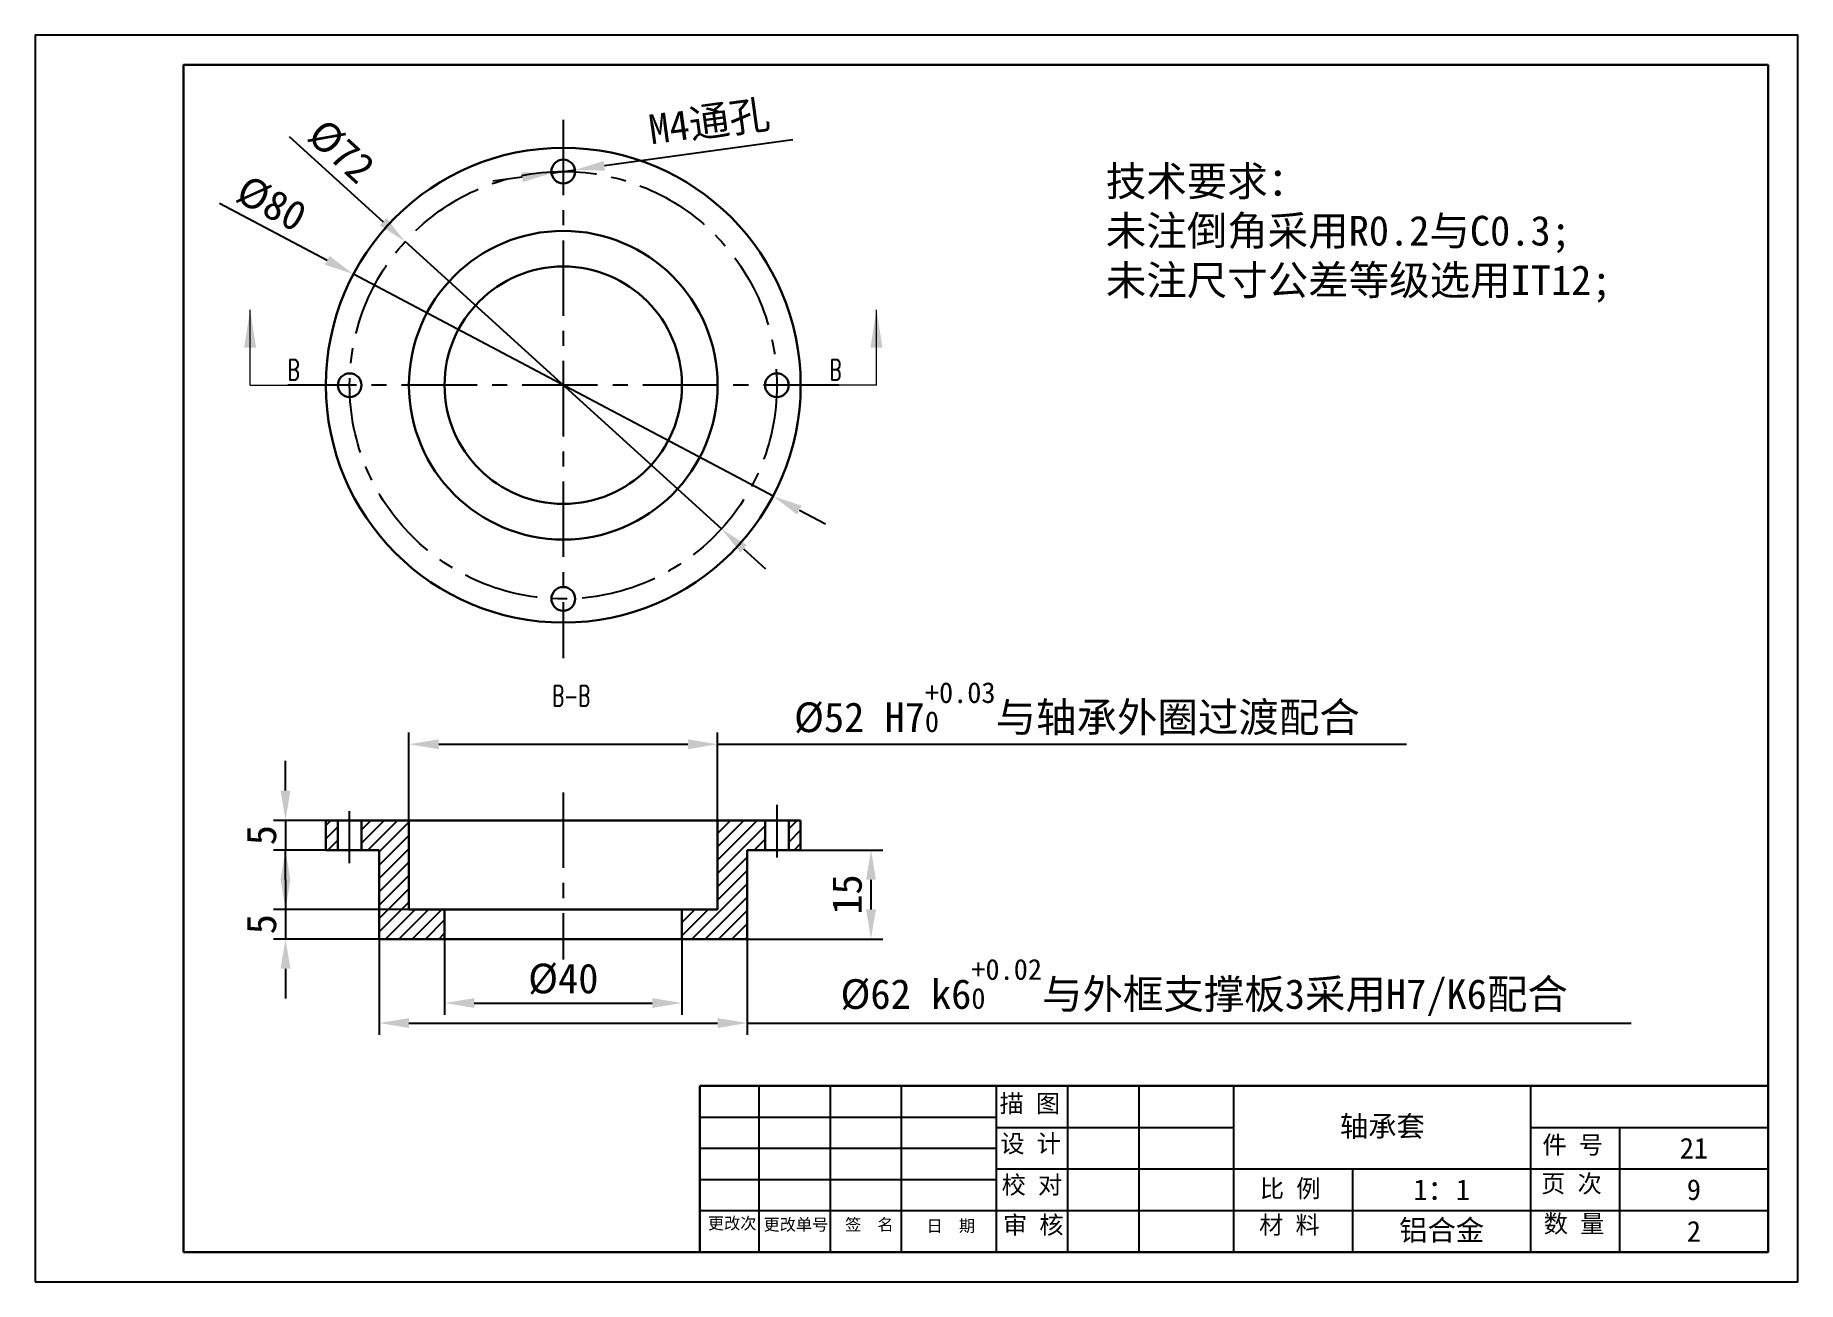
# Model space of a CAD drawing. Header units: millimetres. Extents: x -473 to 6267, y 319 to 3284.
# Drawn here: x 4183.8 to 4480.8, y 1104.2 to 1314.2 of the extents above; entities that cross this region are included whole.
import ezdxf

# ---------------------------------------------------------------- set-up
doc = ezdxf.new("R2010")
doc.units = ezdxf.units.MM
doc.linetypes.add('CENTERX2', pattern=[20.32, 12.7, -2.54, 2.54, -2.54])
for name, color, linetype in [('10', 7, 'Continuous'), ('SLD-0', 7, 'Continuous'), ('轮廓实线层', 170, 'Continuous')]:
    doc.layers.add(name, color=color, linetype=linetype)
for name, color, linetype, lineweight in [('3mm', 7, 'Continuous', 30), ('中心线层', 1, 'CENTERX2', 25), ('标题栏', 7, 'Continuous', 25)]:
    doc.layers.add(name, color=color, linetype=linetype, lineweight=lineweight)
doc.styles.add('SLDTEXTSTYLE3', font='TXT', dxfattribs={"width": 0.62, "bigfont": 'bigfont'})
doc.dimstyles.new('a3', dxfattribs={"dimtxt": 5, "dimasz": 5, "dimexe": 2, "dimexo": 0, "dimgap": 1.524, "dimtad": 1, "dimdec": 1, "dimzin": 0, "dimtxsty": 'Standard', "dimcen": 2.5, "dimazin": 0, "dimtp": 0.21, "dimtfac": 1, "dimtdec": 1, "dimtmove": 0, "dimatfit": 3, "dimfxl": 1, "dimtzin": 0, "dimarcsym": 0})

msp = doc.modelspace()

# ---------------------------------------------------------------- texts
at = {"color": 7, "linetype": 'Continuous', "char_height": 3.5, "attachment_point": 1, "style": 'SLDTEXTSTYLE3'}
for insert in [(4226.382, 1259.609), (4317.703, 1259.609)]:
    msp.add_mtext('B', dxfattribs=dict(at, insert=insert))
at = {"insert": (4274.135, 1204.7), "char_height": 3.5, "attachment_point": 2, "style": 'SLDTEXTSTYLE3'}
msp.add_mtext('B-B', dxfattribs=at)
at = {"layer": 'SLD-0', "linetype": 'Continuous', "lineweight": -3, "insert": (4364.234, 1292.147), "char_height": 5, "attachment_point": 1}
msp.add_mtext_dynamic_manual_height_columns('{\\fSimSun|b0|i0|c134|p54;技术要求：\\P未注倒角采用R0.2与C0.3;\\P未注尺寸公差等级选用IT12;}', width=122.83668, gutter_width=17.5, heights=[0], dxfattribs=at)
at = {"layer": '标题栏', "attachment_point": 1}
for s, insert, char_height, width in [('{\\fSimSun|b0|i0|c134|p54; 描 图}', (4344.273, 1135.784), 3, 12.20894), ('{\\fSimSun|b0|i0|c134|p54;设 计}', (4346.453, 1129.029), 3, 11.99092), ('{\\fSimSun|b0|i0|c134|p54;件 号}', (4437.802, 1128.811), 3, 14.17108), ('{\\fSimSun|b0|i0|c134|p54;页 次}', (4437.584, 1122.274), 3, 14.60712), ('{\\fSimSun|b0|i0|c134|p54;校 对}', (4346.671, 1122.056), 3, 11.99092), ('{\\fSimSun|b0|i0|c134|p54;比 例}', (4390.183, 1121.435), 3, 12.20893), ('{\\fSimSun|b0|i0|c134|p54;更改次}', (4297.185, 1115.083), 2, 9.37414), ('{\\fSimSun|b0|i0|c134|p54;更改单号}', (4306.556, 1114.865), 2, 12.42695), ('{\\fSimSun|b0|i0|c134|p54;签  名}', (4320.291, 1114.865), 2, 11.99092), ('{\\fSimSun|b0|i0|c134|p54;日  期}', (4334.026, 1114.647), 2, 16.13323), ('{\\fSimSun|b0|i0|c134|p54;审 核}', (4346.889, 1115.301), 3, 12.20893), ('{\\fSimSun|b0|i0|c134|p54;材 料}', (4390.056, 1115.301), 3, 18.09539), ('{\\fSimSun|b0|i0|c134|p54;数 量}', (4438.02, 1115.519), 3, 14.60712)]:
    msp.add_mtext(s, dxfattribs=dict(at, insert=insert, char_height=char_height, width=width))
at = {"layer": '标题栏', "linetype": 'Continuous', "lineweight": -3, "char_height": 3.5, "attachment_point": 5}
for s, width, insert in [('{\\fSimSun|b0|i0|c134|p54;轴承套}', 50, (4410.829, 1130.235)), ('21', 25, (4463.329, 1126.735)), ('{\\fSimSun|b0|i0|c134|p54;1：1}', 30, (4420.829, 1119.735)), ('9', 25, (4463.329, 1119.735)), ('{\\fSimSun|b0|i0|c134|p54;铝合金}', 30, (4420.829, 1112.735)), ('2', 25, (4463.329, 1112.735))]:
    msp.add_mtext_dynamic_manual_height_columns(s, width=width, gutter_width=17.5, heights=[0], dxfattribs=dict(at, insert=insert))

# ---------------------------------------------------------------- blocks, each defined once
blk = doc.blocks.new('*D135')
at = {"layer": 'Defpoints', "color": 0, "transparency": 16777216}
for p in [(4246.15, 1279.47), (4299.47, 1231.08)]:
    blk.add_point(p, dxfattribs=at)
at = {"layer": '轮廓实线层', "color": 0, "lineweight": -2, "transparency": 16777216}
for p, q in [((4226.61, 1297.2), (4242.45, 1282.83)), ((4299.47, 1231.08), (4246.15, 1279.47)), ((4303.17, 1227.72), (4306.87, 1224.36))]:
    blk.add_line(p, q, dxfattribs=at)
at = {"layer": '轮廓实线层', "color": 0, "transparency": 16777216}
for points in [[(4243.01, 1283.45), (4241.89, 1282.21), (4246.15, 1279.47)], [(4303.73, 1228.34), (4302.61, 1227.11), (4299.47, 1231.08)]]:
    blk.add_solid(points, dxfattribs=at)
at = {"layer": '轮廓实线层', "color": 0, "lineweight": -3, "transparency": 16777216, "insert": (4235.38, 1294.67), "char_height": 5, "attachment_point": 5, "rotation": 317.7773}
blk.add_mtext('%%C72', dxfattribs=at)
blk = doc.blocks.new('*D136')
at = {"layer": 'Defpoints', "color": 0, "transparency": 16777216}
for p in [(4237.45, 1273.98), (4308.17, 1236.57)]:
    blk.add_point(p, dxfattribs=at)
at = {"layer": '轮廓实线层', "color": 0, "lineweight": -2, "transparency": 16777216}
for p, q in [((4214.87, 1285.93), (4233.03, 1276.32)), ((4308.17, 1236.57), (4237.45, 1273.98)), ((4312.59, 1234.24), (4317.01, 1231.9))]:
    blk.add_line(p, q, dxfattribs=at)
at = {"layer": '轮廓实线层', "color": 0, "transparency": 16777216}
for points in [[(4233.42, 1277.05), (4232.64, 1275.58), (4237.45, 1273.98)], [(4312.97, 1234.97), (4312.2, 1233.5), (4308.17, 1236.57)]]:
    blk.add_solid(points, dxfattribs=at)
at = {"layer": '轮廓实线层', "color": 0, "lineweight": -3, "transparency": 16777216, "insert": (4223.62, 1285.85), "char_height": 5, "attachment_point": 5, "rotation": 332.1228}
blk.add_mtext('%%C80', dxfattribs=at)
blk = doc.blocks.new('*D137')
at = {"layer": 'Defpoints', "color": 0, "transparency": 16777216}
for p in [(4298.81, 1194.79), (4246.81, 1181.97), (4298.81, 1181.97)]:
    blk.add_point(p, dxfattribs=at)
at = {"layer": '轮廓实线层', "color": 0, "lineweight": -2, "transparency": 16777216}
for p, q in [((4246.81, 1181.97), (4246.81, 1196.79)), ((4251.81, 1194.79), (4293.81, 1194.79)), ((4298.81, 1181.97), (4298.81, 1196.79)), ((4298.81, 1194.79), (4414.91, 1194.79))]:
    blk.add_line(p, q, dxfattribs=at)
at = {"layer": '轮廓实线层', "color": 0, "transparency": 16777216}
for points in [[(4251.81, 1195.62), (4251.81, 1193.95), (4246.81, 1194.79)], [(4293.81, 1195.62), (4293.81, 1193.95), (4298.81, 1194.79)]]:
    blk.add_solid(points, dxfattribs=at)
at = {"layer": '轮廓实线层', "color": 0, "lineweight": -3, "transparency": 16777216, "insert": (4359.36, 1200.77), "char_height": 5, "width": 112.9481, "attachment_point": 5}
blk.add_mtext('%%C52 H7{\\H0.7x;\\S+0.03^ 0;\\fSimSun|b0|i0|c134|p54;\\H1.42857x;与轴承外圈过渡配合}', dxfattribs=at)
blk = doc.blocks.new('*D138')
at = {"layer": 'Defpoints', "color": 0, "transparency": 16777216}
for p in [(4252.81, 1164.47), (4292.81, 1164.47), (4292.81, 1151.19)]:
    blk.add_point(p, dxfattribs=at)
at = {"layer": '轮廓实线层', "color": 0, "lineweight": -2, "transparency": 16777216}
for p, q in [((4252.81, 1164.47), (4252.81, 1149.19)), ((4292.81, 1164.47), (4292.81, 1149.19)), ((4257.81, 1151.19), (4287.81, 1151.19))]:
    blk.add_line(p, q, dxfattribs=at)
at = {"layer": '轮廓实线层', "color": 0, "transparency": 16777216}
for points in [[(4257.81, 1152.02), (4257.81, 1150.36), (4252.81, 1151.19)], [(4287.81, 1152.02), (4287.81, 1150.36), (4292.81, 1151.19)]]:
    blk.add_solid(points, dxfattribs=at)
at = {"layer": '轮廓实线层', "color": 0, "lineweight": -3, "transparency": 16777216, "insert": (4272.81, 1155.22), "char_height": 5, "attachment_point": 5}
blk.add_mtext('%%C40', dxfattribs=at)
blk = doc.blocks.new('*D139')
at = {"layer": 'Defpoints', "color": 0, "transparency": 16777216}
for p in [(4232.81, 1181.97), (4226, 1176.97), (4232.81, 1176.97)]:
    blk.add_point(p, dxfattribs=at)
at = {"layer": '轮廓实线层', "color": 0, "lineweight": -2, "transparency": 16777216}
for p, q in [((4226, 1186.97), (4226, 1191.97)), ((4232.81, 1181.97), (4224, 1181.97)), ((4226, 1181.97), (4226, 1176.97)), ((4232.81, 1176.97), (4224, 1176.97)), ((4226, 1171.97), (4226, 1166.97))]:
    blk.add_line(p, q, dxfattribs=at)
at = {"layer": '轮廓实线层', "color": 0, "transparency": 16777216}
for points in [[(4225.16, 1186.97), (4226.83, 1186.97), (4226, 1181.97)], [(4225.16, 1171.97), (4226.83, 1171.97), (4226, 1176.97)]]:
    blk.add_solid(points, dxfattribs=at)
at = {"layer": '轮廓实线层', "color": 0, "lineweight": -3, "transparency": 16777216, "insert": (4221.97, 1179.47), "char_height": 5, "attachment_point": 5, "rotation": 90}
blk.add_mtext('5', dxfattribs=at)
blk = doc.blocks.new('*D140')
at = {"layer": 'Defpoints', "color": 0, "transparency": 16777216}
for p in [(4303.81, 1176.97), (4303.81, 1161.97), (4324.66, 1161.97)]:
    blk.add_point(p, dxfattribs=at)
at = {"layer": '轮廓实线层', "color": 0, "lineweight": -2, "transparency": 16777216}
for p, q in [((4303.81, 1176.97), (4326.66, 1176.97)), ((4324.66, 1171.97), (4324.66, 1166.97)), ((4303.81, 1161.97), (4326.66, 1161.97))]:
    blk.add_line(p, q, dxfattribs=at)
at = {"layer": '轮廓实线层', "color": 0, "transparency": 16777216}
for points in [[(4323.83, 1171.97), (4325.5, 1171.97), (4324.66, 1176.97)], [(4323.83, 1166.97), (4325.5, 1166.97), (4324.66, 1161.97)]]:
    blk.add_solid(points, dxfattribs=at)
at = {"layer": '轮廓实线层', "color": 0, "lineweight": -3, "transparency": 16777216, "insert": (4320.64, 1169.47), "char_height": 5, "attachment_point": 5, "rotation": 90}
blk.add_mtext('15', dxfattribs=at)
blk = doc.blocks.new('*D141')
at = {"layer": 'Defpoints', "color": 0, "transparency": 16777216}
for p in [(4252.81, 1166.97), (4226, 1161.97), (4252.81, 1161.97)]:
    blk.add_point(p, dxfattribs=at)
at = {"layer": '轮廓实线层', "color": 0, "lineweight": -2, "transparency": 16777216}
for p, q in [((4226, 1171.97), (4226, 1176.97)), ((4252.81, 1166.97), (4224, 1166.97)), ((4226, 1166.97), (4226, 1161.97)), ((4252.81, 1161.97), (4224, 1161.97)), ((4226, 1156.97), (4226, 1151.97))]:
    blk.add_line(p, q, dxfattribs=at)
at = {"layer": '轮廓实线层', "color": 0, "transparency": 16777216}
for points in [[(4225.16, 1171.97), (4226.83, 1171.97), (4226, 1166.97)], [(4225.16, 1156.97), (4226.83, 1156.97), (4226, 1161.97)]]:
    blk.add_solid(points, dxfattribs=at)
at = {"layer": '轮廓实线层', "color": 0, "lineweight": -3, "transparency": 16777216, "insert": (4221.97, 1164.47), "char_height": 5, "attachment_point": 5, "rotation": 90}
blk.add_mtext('5', dxfattribs=at)
blk = doc.blocks.new('*D142')
at = {"layer": 'Defpoints', "color": 0, "transparency": 16777216}
for p in [(4270.83, 1291), (4274.79, 1291.55)]:
    blk.add_point(p, dxfattribs=at)
at = {"layer": '轮廓实线层', "color": 0, "lineweight": -2, "transparency": 16777216}
for p, q in [((4311.49, 1296.6), (4279.74, 1292.23)), ((4265.87, 1290.32), (4260.92, 1289.64)), ((4270.83, 1291), (4274.79, 1291.55))]:
    blk.add_line(p, q, dxfattribs=at)
at = {"layer": '轮廓实线层', "color": 0, "transparency": 16777216}
for points in [[(4279.63, 1293.06), (4279.86, 1291.41), (4274.79, 1291.55)], [(4265.76, 1291.15), (4265.99, 1289.5), (4270.83, 1291)]]:
    blk.add_solid(points, dxfattribs=at)
at = {"layer": '轮廓实线层', "color": 0, "lineweight": -3, "transparency": 16777216, "insert": (4297.44, 1299.45), "char_height": 5, "attachment_point": 5, "rotation": 7.8341}
blk.add_mtext('M4{\\fSimSun|b0|i0|c134|p54;通孔}', dxfattribs=at)
blk = doc.blocks.new('*D17')
at = {"layer": 'Defpoints', "color": 0, "transparency": 16777216}
for p in [(4241.81, 1161.97), (4303.81, 1161.97), (4303.81, 1147.82)]:
    blk.add_point(p, dxfattribs=at)
at = {"layer": '轮廓实线层', "color": 0, "lineweight": -2, "transparency": 16777216}
for p, q in [((4241.81, 1161.97), (4241.81, 1145.82)), ((4303.81, 1161.97), (4303.81, 1145.82)), ((4246.81, 1147.82), (4298.81, 1147.82)), ((4303.81, 1147.82), (4452.78, 1147.82))]:
    blk.add_line(p, q, dxfattribs=at)
at = {"layer": '轮廓实线层', "color": 0, "transparency": 16777216}
for points in [[(4246.81, 1148.65), (4246.81, 1146.98), (4241.81, 1147.82)], [(4298.81, 1148.65), (4298.81, 1146.98), (4303.81, 1147.82)]]:
    blk.add_solid(points, dxfattribs=at)
at = {"layer": '轮廓实线层', "color": 0, "lineweight": -3, "transparency": 16777216, "insert": (4380.8, 1153.8), "char_height": 5, "width": 149.0621, "attachment_point": 5}
blk.add_mtext('%%C62 k6{\\H0.7x;\\S+0.02^ 0;\\fSimSun|b0|i0|c134|p54;\\H1.42857x;与外框支撑板}3{\\fSimSun|b0|i0|c134|p54;采用}H7{\\fSimSun|b0|i0|c134|p54;/K6配合}', dxfattribs=at)

# ---------------------------------------------------------------- dimensions: what is measured, and where the dimension line sits
at = {"layer": '轮廓实线层', "lineweight": -3}
for p1, p2, text, picture, middle in [((4270.826, 1291.005), (4274.789, 1291.55), 'M4{\\fSimSun|b0|i0|c134|p54;通孔}', '*D142', (4298.09, 1294.756)), ((4299.467, 1231.085), (4246.148, 1279.47), '%%C72', '*D135', (4235.381, 1294.674)), ((4308.165, 1236.574), (4237.449, 1273.98), '%%C80', '*D136', (4223.62, 1285.848))]:
    dim = msp.add_diameter_dim_2p(p1=p1, p2=p2, text=text, dimstyle='a3', dxfattribs=at)
    dim.commit()
    dim.dimension.update_dxf_attribs({"geometry": picture, "text_midpoint": middle})
for base, p1, p2, text, picture, middle in [((4298.807, 1194.788), (4246.807, 1181.97), (4298.807, 1181.97), '%%C52 H7{\\H0.7x;\\S+0.03^ 0;\\fSimSun|b0|i0|c134|p54;\\H1.42857x;与轴承外圈过渡配合}', '*D137', (4359.357, 1194.788)), ((4303.807, 1147.817), (4241.807, 1161.97), (4303.807, 1161.97), '%%C62 k6{\\H0.7x;\\S+0.02^ 0;\\fSimSun|b0|i0|c134|p54;\\H1.42857x;与外框支撑板}3{\\fSimSun|b0|i0|c134|p54;采用}H7{\\fSimSun|b0|i0|c134|p54;/K6配合}', '*D17', (4380.795, 1147.817))]:
    dim = msp.add_linear_dim(base=base, p1=p1, p2=p2, text=text, dimstyle='a3', dxfattribs=at)
    dim.commit()
    dim.dimension.update_dxf_attribs({"geometry": picture, "text_midpoint": middle, "dimtype": 160})
for base, p1, p2, picture, middle in [((4225.995, 1176.97), (4232.807, 1181.97), (4232.807, 1176.97), '*D139', (4225.995, 1179.47)), ((4225.995, 1161.97), (4252.807, 1166.97), (4252.807, 1161.97), '*D141', (4225.995, 1164.47))]:
    dim = msp.add_linear_dim(base=base, p1=p1, p2=p2, angle=90, text='5', dimstyle='a3', dxfattribs=at)
    dim.commit()
    dim.dimension.update_dxf_attribs({"geometry": picture, "text_midpoint": middle, "dimtype": 160})
dim = msp.add_linear_dim(base=(4324.662, 1161.97), p1=(4303.807, 1176.97), p2=(4303.807, 1161.97), angle=90, text='15', dimstyle='a3', dxfattribs=at)
dim.commit()
dim.dimension.update_dxf_attribs({"geometry": '*D140', "text_midpoint": (4320.638, 1169.47)})
dim = msp.add_linear_dim(base=(4292.807, 1151.191), p1=(4252.807, 1164.47), p2=(4292.807, 1164.47), text='%%C40', dimstyle='a3', dxfattribs=at)
dim.commit()
dim.dimension.update_dxf_attribs({"geometry": '*D138', "text_midpoint": (4272.807, 1155.215)})

# ---------------------------------------------------------------- hatches: boundary and pattern name
at = {"layer": '轮廓实线层', "lineweight": -3}
h = msp.add_hatch(dxfattribs=at)
h.set_pattern_fill('ANSI31', color=5, scale=0.5)
h.set_pattern_definition([(45, (5591.9524, 3348.4844), (-1.122532, 1.122532), [])])
h.paths.add_polyline_path([(4234.807, 1181.97), (4232.807, 1181.97), (4232.807, 1176.97), (4234.807, 1176.97)])
h.paths.add_polyline_path([(4246.807, 1181.97), (4238.807, 1181.97), (4238.807, 1176.97), (4241.807, 1176.97), (4241.807, 1161.97), (4252.807, 1161.97), (4252.807, 1166.97), (4246.807, 1166.97)])
h.paths.add_polyline_path([(4298.807, 1166.97), (4292.807, 1166.97), (4292.807, 1161.97), (4303.807, 1161.97), (4303.807, 1176.97), (4306.807, 1176.97), (4306.807, 1181.97), (4298.807, 1181.97)])
h.paths.add_polyline_path([(4312.807, 1181.97), (4310.807, 1181.97), (4310.807, 1176.97), (4312.807, 1176.97)])

# ---------------------------------------------------------------- linework, layer by layer
at = {"color": 7, "linetype": 'Continuous', "lineweight": 18}
for p, q in [((4220.032, 1255.277), (4220.032, 1267.977)), ((4325.582, 1255.277), (4325.582, 1267.977))]:
    msp.add_line(p, q, dxfattribs=at)
at = {"color": 7, "lineweight": 18}
for p, q in [((4220.032, 1255.277), (4226.382, 1255.277)), ((4325.582, 1255.277), (4319.232, 1255.277))]:
    msp.add_line(p, q, dxfattribs=at)
at = {"color": 7, "linetype": 'Continuous', "lineweight": 18}
for points in [[(4220.032, 1267.977), (4219.016, 1261.627), (4221.048, 1261.627)], [(4325.582, 1267.977), (4324.566, 1261.627), (4326.598, 1261.627)]]:
    msp.add_solid(points, dxfattribs=at)
at = {"layer": '10'}
msp.add_lwpolyline([(4183.829, 1104.235), (4480.829, 1104.235), (4480.829, 1314.235), (4183.829, 1314.235)], close=True, dxfattribs=at)
at = {"layer": '3mm', "linetype": 'Continuous', "lineweight": 30}
for p, q in [((4232.807, 1181.97), (4232.807, 1176.97)), ((4234.807, 1181.97), (4232.807, 1181.97)), ((4234.807, 1176.97), (4234.807, 1181.97)), ((4238.807, 1181.97), (4234.807, 1181.97)), ((4238.807, 1181.97), (4238.807, 1176.97)), ((4246.807, 1181.97), (4238.807, 1181.97)), ((4246.807, 1166.97), (4246.807, 1181.97)), ((4298.807, 1181.97), (4246.807, 1181.97)), ((4298.807, 1181.97), (4298.807, 1166.97)), ((4306.807, 1181.97), (4298.807, 1181.97)), ((4306.807, 1176.97), (4306.807, 1181.97)), ((4310.807, 1181.97), (4306.807, 1181.97)), ((4310.807, 1181.97), (4310.807, 1176.97)), ((4312.807, 1181.97), (4310.807, 1181.97)), ((4312.807, 1176.97), (4312.807, 1181.97)), ((4234.807, 1176.97), (4232.807, 1176.97)), ((4238.807, 1176.97), (4234.807, 1176.97)), ((4241.807, 1176.97), (4238.807, 1176.97)), ((4241.807, 1176.97), (4241.807, 1161.97)), ((4303.807, 1161.97), (4303.807, 1176.97)), ((4306.807, 1176.97), (4303.807, 1176.97)), ((4310.807, 1176.97), (4306.807, 1176.97)), ((4312.807, 1176.97), (4310.807, 1176.97)), ((4246.807, 1166.97), (4252.807, 1166.97)), ((4292.807, 1166.97), (4252.807, 1166.97)), ((4252.807, 1161.97), (4252.807, 1166.97)), ((4292.807, 1166.97), (4292.807, 1161.97)), ((4292.807, 1166.97), (4298.807, 1166.97)), ((4252.807, 1161.97), (4241.807, 1161.97)), ((4252.807, 1161.97), (4292.807, 1161.97)), ((4303.807, 1161.97), (4292.807, 1161.97))]:
    msp.add_line(p, q, dxfattribs=at)
at = {"layer": '3mm'}
for q in [(4295.829, 1109.235), (4475.829, 1137.235)]:
    msp.add_line((4295.829, 1137.235), q, dxfattribs=at)
msp.add_lwpolyline([(4208.829, 1109.235), (4475.829, 1109.235), (4475.829, 1309.235), (4208.829, 1309.235)], close=True, dxfattribs=at)
for centre, radius in [((4272.807, 1255.277), 40), ((4272.807, 1255.277), 26), ((4272.807, 1255.277), 20), ((4308.807, 1255.277), 2), ((4272.807, 1219.277), 2)]:
    msp.add_circle(centre, radius, dxfattribs=at)
at = {"layer": '3mm', "color": 7, "linetype": 'Continuous', "lineweight": 30}
for centre in [(4272.807, 1291.277), (4236.807, 1255.277)]:
    msp.add_circle(centre, 2, dxfattribs=at)
at = {"layer": 'Defpoints'}
for p, q in [((4475.829, 1109.235), (4475.829, 1137.235)), ((4295.829, 1109.235), (4475.829, 1109.235))]:
    msp.add_line(p, q, dxfattribs=at)
at = {"layer": '中心线层'}
for p, q in [((4272.807, 1300.001), (4272.807, 1209.273)), ((4319.232, 1255.277), (4226.382, 1255.277))]:
    msp.add_line(p, q, dxfattribs=at)
at = {"layer": '中心线层', "lineweight": -3}
for p, q in [((4272.807, 1186.662), (4272.807, 1158.527)), ((4236.807, 1174.745), (4236.807, 1183.532)), ((4308.807, 1184.58), (4308.807, 1175.713))]:
    msp.add_line(p, q, dxfattribs=at)
at = {"layer": '中心线层'}
msp.add_circle((4272.807, 1255.277), 36, dxfattribs=at)
at = {"layer": '标题栏'}
for p, q in [((4305.829, 1109.235), (4305.829, 1137.235)), ((4317.829, 1109.235), (4317.829, 1137.235)), ((4329.829, 1109.235), (4329.829, 1137.235)), ((4345.829, 1109.235), (4345.829, 1137.235)), ((4357.829, 1109.235), (4357.829, 1137.235)), ((4369.829, 1109.235), (4369.829, 1137.235)), ((4385.829, 1109.235), (4385.829, 1137.235)), ((4435.829, 1109.235), (4435.829, 1137.235)), ((4295.829, 1131.985), (4345.829, 1131.985)), ((4345.829, 1130.235), (4385.829, 1130.235)), ((4435.829, 1130.235), (4475.829, 1130.235)), ((4450.829, 1109.235), (4450.829, 1130.235)), ((4295.829, 1126.735), (4345.829, 1126.735)), ((4345.829, 1123.235), (4385.829, 1123.235)), ((4385.829, 1123.235), (4435.829, 1123.235)), ((4405.829, 1109.235), (4405.829, 1123.235)), ((4435.829, 1123.235), (4475.829, 1123.235)), ((4295.829, 1121.485), (4345.829, 1121.485)), ((4295.829, 1116.235), (4475.829, 1116.235))]:
    msp.add_line(p, q, dxfattribs=at)

msp.set_redraw_order([(e.dxf.handle, doc.entitydb.next_handle()) for e in msp.query("TEXT MTEXT ATTDEF DIMENSION ARC_DIMENSION")])  # texts and dimensions are drawn at this point

doc.saveas('drawing.dxf')
